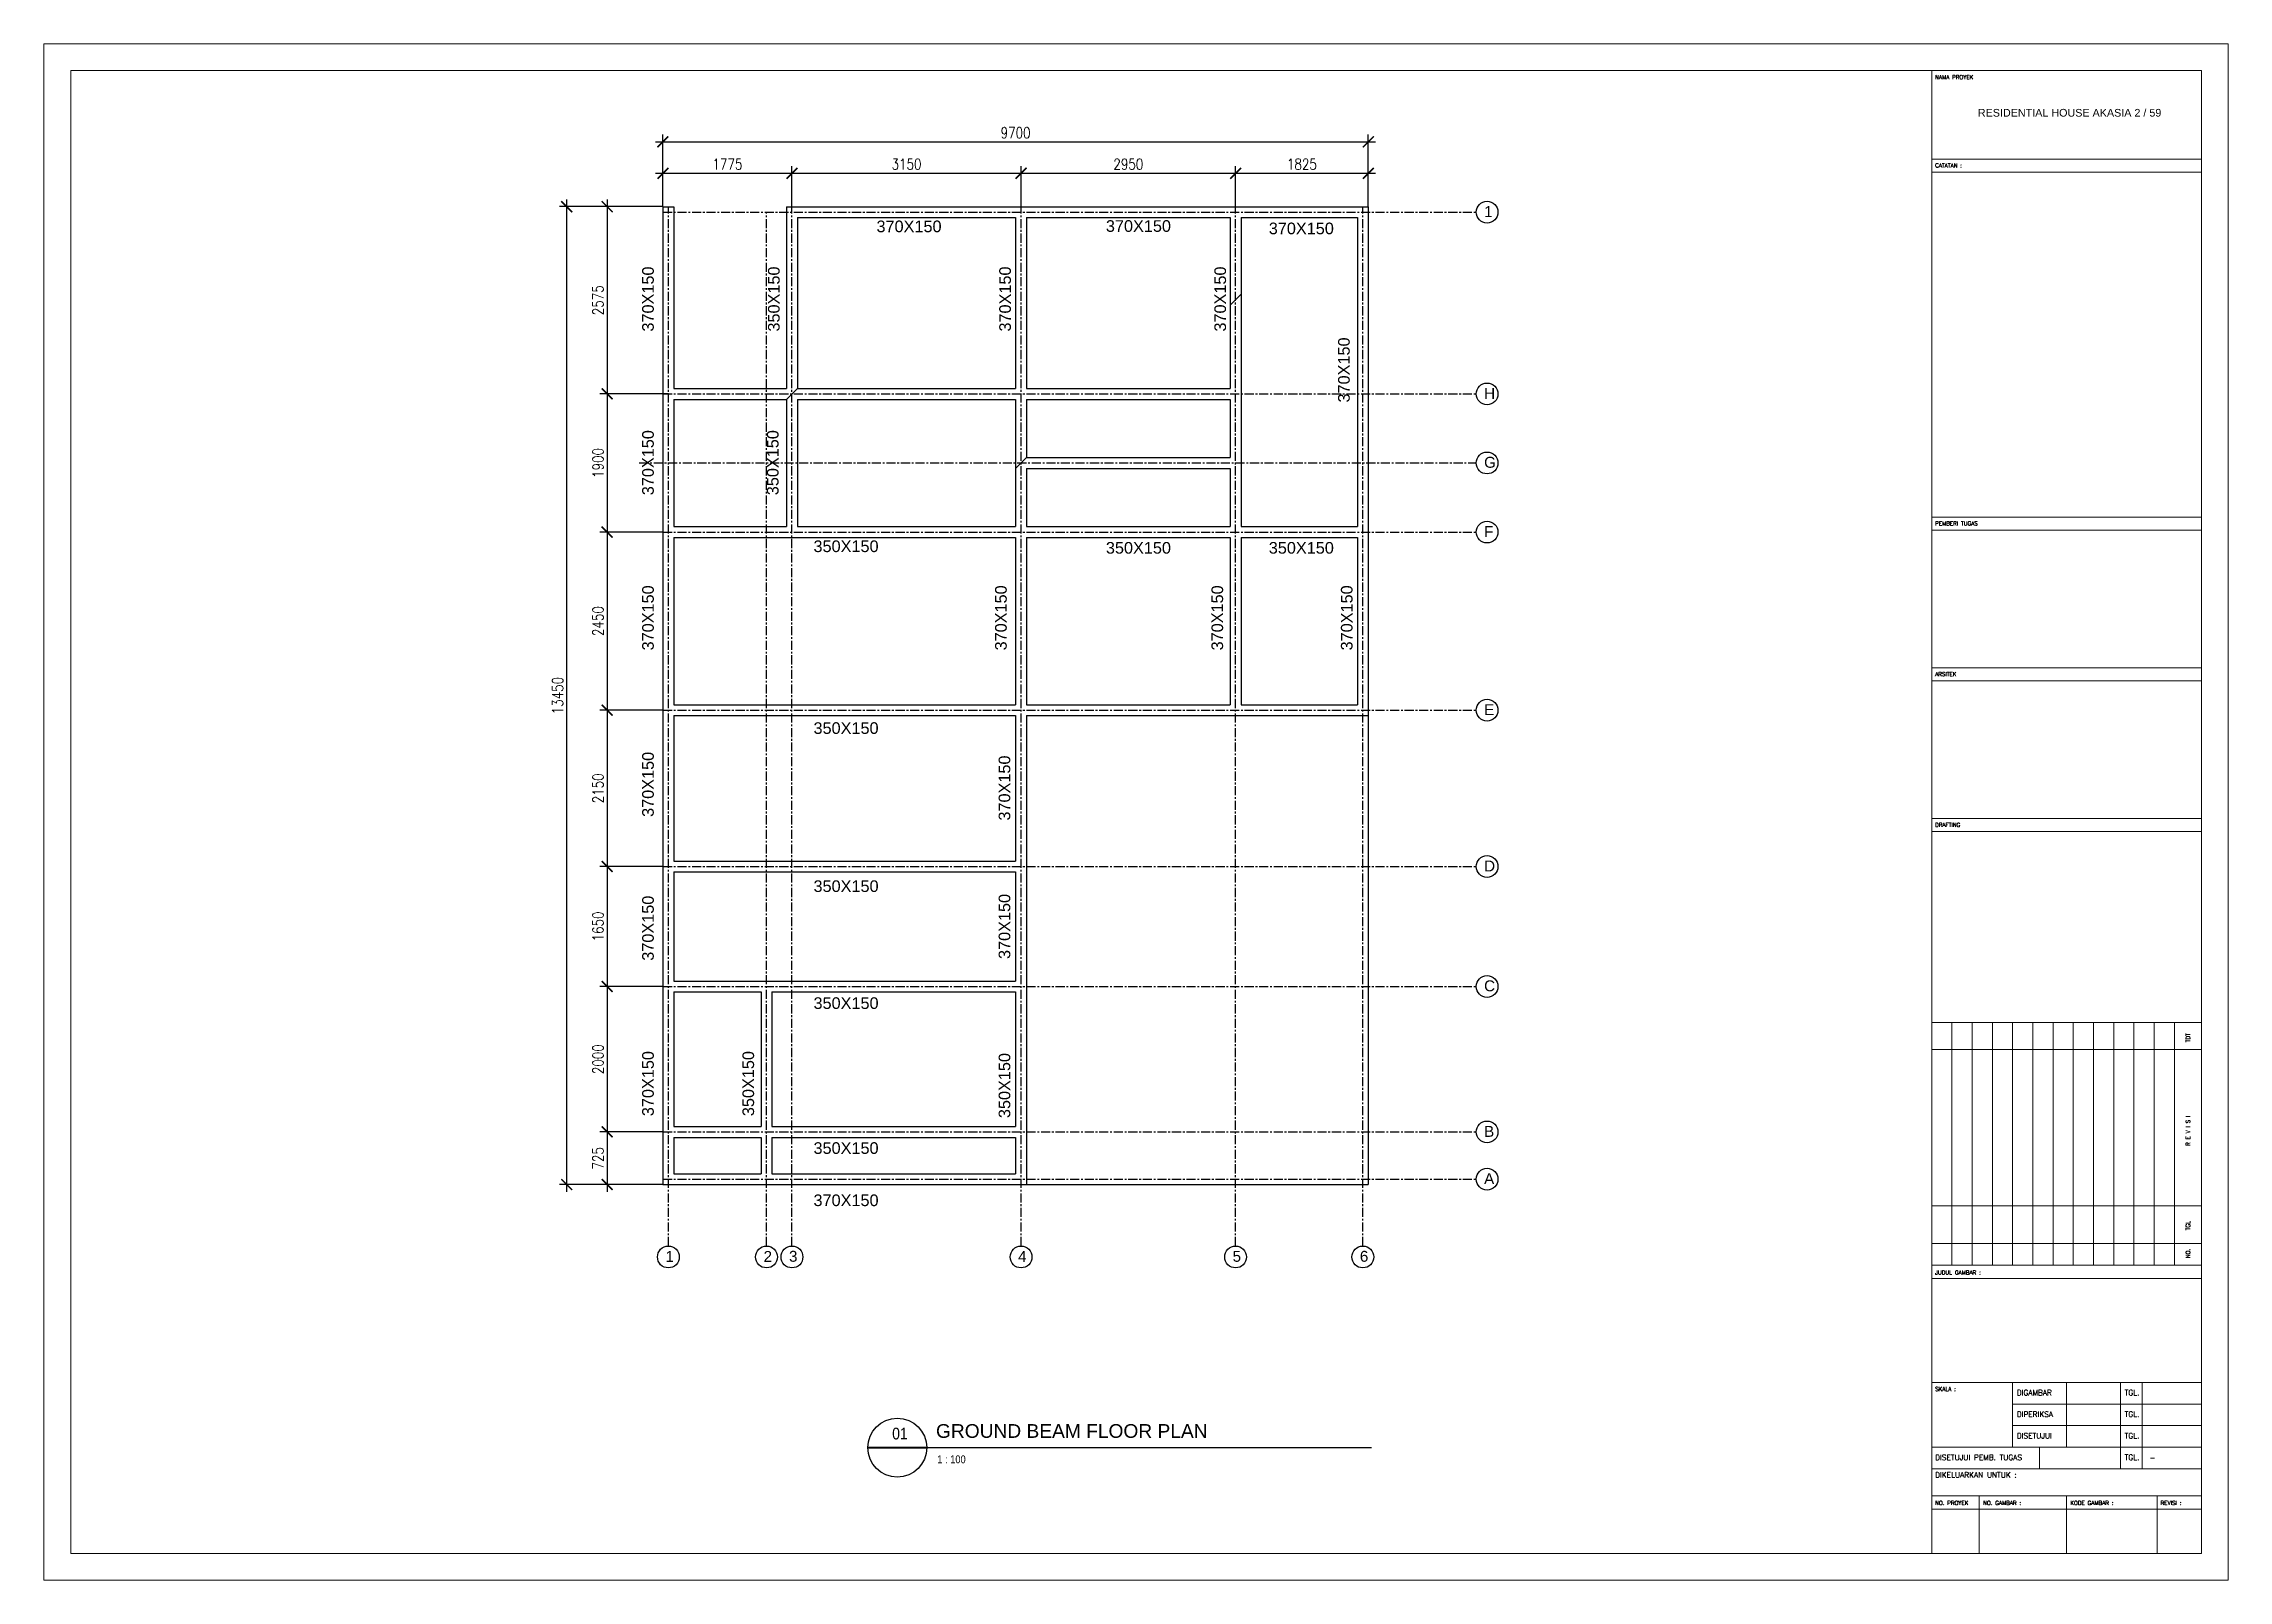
# Model space of a CAD drawing. Header units: millimetres. Extents: x 40271 to 100354, y -2442 to 18691.
# Drawn here: x 40271 to 70313, y -2442 to 18691 of the extents above; entities that cross this region are included whole.
import ezdxf
from ezdxf.enums import TextEntityAlignment as Align

# ---------------------------------------------------------------- set-up
doc = ezdxf.new("R2010")
doc.units = ezdxf.units.MM
doc.header["$MEASUREMENT"] = 0
doc.linetypes.add('CENTER', pattern=[2, 1.25, -0.25, 0.25, -0.25])
doc.linetypes.add('DASHED2', pattern=[0.375, 0.25, -0.125])
for name, color, linetype, lineweight in [('KOP', 7, 'Continuous', 80), ('LEGEND', 1, 'DASHED2', 50), ('XR-KOP A3_MOZART$0$A-TXTKOP', 3, 'Continuous', 5), ('XR-KOP A3_MOZART$0$KOP-A1$0$A-GRSKOP', 1, 'Continuous', 5), ('XR-KOP A3_MOZART$0$KOP-A1$0$A-TXTKOP', 3, 'Continuous', 5)]:
    doc.layers.add(name, color=color, linetype=linetype, lineweight=lineweight)
doc.layers.add('NOT', color=1, linetype='Continuous')
doc.layers.add('PDF_Text', color=7, linetype='Continuous')
doc.styles.add('NOTEXT1', font='arial.ttf')
doc.styles.add('NOTEXT2', font='arial.ttf')
doc.styles.add('NOTEXT4', font='arial.ttf')
doc.styles.add('PDF Arial', font='arial.ttf')
doc.styles.get("Standard").update_dxf_attribs({"font": 'arial.ttf'})
doc.styles.add('style2', font='times.ttf', dxfattribs={"height": 0.18})
doc.styles.add('TETRA1', font='ROMANS.SHX', dxfattribs={"width": 0.8})
doc.styles.add('XR-KOP A3_MOZART$0$KOP-A1$0$ROMANS', font='romans.shx', dxfattribs={"height": 200})
doc.styles.add('XR-KOP A3_MOZART$0$ROMANS', font='romans.shx', dxfattribs={"height": 200})
doc.dimstyles.new('Copy of TETRA 50', dxfattribs={"dimtxt": 150, "dimasz": 150, "dimexe": 100, "dimexo": 0, "dimgap": 50, "dimtad": 1, "dimdec": 0, "dimtxsty": 'TETRA1', "dimblk": 'ARCHTICK', "dimcen": 0, "dimdle": 100, "dimclrd": 1, "dimclre": 1, "dimclrt": 7, "dimadec": 0, "dimazin": 0, "dimtfac": 1, "dimtdec": 0, "dimtix": 1, "dimtmove": 0, "dimatfit": 3, "dimldrblk": 'DOT', "dimfxl": 1, "dimlwd": -1, "dimlwe": -1, "dimarcsym": 0})

msp = doc.modelspace()

# ---------------------------------------------------------------- texts
for s, p in [('370X150', (51722.8, 16098.5)), ('370X150', (54877.6, 16103.6)), ('370X150', (57117.5, 16070.6)), ('350X150', (50856.8, 11699.3)), ('350X150', (54877.6, 11677.7)), ('350X150', (57117.5, 11677.7)), ('350X150', (50856.8, 9198.6)), ('350X150', (50856.8, 7024.7)), ('350X150', (50856.8, 5416.1)), ('350X150', (50856.8, 3422.5)), ('370X150', (50856.8, 2704.5))]:
    msp.add_text(s, height=160).set_placement(p)
for s, p in [('370X150', (48660.4, 14731.9)), ('350X150', (50391, 14731.9)), ('370X150', (53571.1, 14731.9)), ('370X150', (56529.3, 14731.9)), ('370X150', (58230.3, 13756.3)), ('370X150', (48660.4, 12481.4)), ('350X150', (50376.2, 12481.4)), ('370X150', (48660.4, 10346.9)), ('370X150', (53513.8, 10346.9)), ('370X150', (56489.2, 10346.9)), ('370X150', (58269.5, 10346.9)), ('370X150', (48660.4, 8056.9)), ('370X150', (53562.8, 8006.6)), ('370X150', (48660.4, 6078.9)), ('370X150', (53562.8, 6102.9)), ('370X150', (48660.4, 3941.6)), ('350X150', (50039.5, 3941.6)), ('350X150', (53562.8, 3914.7))]:
    msp.add_text(s, height=160, rotation=90).set_placement(p)
at = {"layer": 'PDF_Text', "char_height": 150, "attachment_point": 7, "style": 'PDF Arial'}
for s, insert in [('1', (60078.3, 16306.8)), ('H', (60078.3, 13806.8)), ('G', (60078.3, 12856.8)), ('F', (60078.3, 11906.8)), ('E', (60078.3, 9456.8)), ('D', (60078.3, 7306.8)), ('C', (60078.3, 5656.8)), ('B', (60078.3, 3656.8)), ('A', (60078.3, 3006.8)), ('1', (48819.9, 1936.9)), ('2', (50169.9, 1936.9)), ('3', (50519.9, 1936.9)), ('4', (53669.9, 1936.9)), ('6', (58369.9, 1936.9))]:
    msp.add_mtext(s, dxfattribs=dict(at, insert=insert))
at = {"layer": 'PDF_Text', "insert": (56619.9, 1936.9), "char_height": 150, "width": 131.119, "attachment_point": 7, "style": 'PDF Arial'}
msp.add_mtext('5', dxfattribs=at)

# ---------------------------------------------------------------- blocks, each defined once
blk = doc.blocks.new('hsdh')
at = {"layer": 'XR-KOP A3_MOZART$0$KOP-A1$0$A-GRSKOP', "linetype": 'Continuous', "lineweight": 5}
for p, q in [((140385, 56660), (140385, 82138)), ((140385, 80618), (145017, 80618)), ((140385, 74466), (145017, 74466)), ((140385, 74244), (145017, 74244)), ((140385, 71876), (145017, 71876)), ((140385, 71654), (145017, 71654)), ((140385, 69286), (145017, 69286)), ((140385, 69063), (145017, 69063)), ((140385, 65781), (145017, 65781)), ((140385, 65781), (145017, 65781)), ((140732, 61611), (140732, 65781)), ((141079, 61611), (141079, 65781)), ((141427, 61611), (141427, 65781)), ((141774, 61611), (141774, 65781)), ((142122, 61611), (142122, 65781)), ((142469, 61611), (142469, 65781)), ((142816, 61611), (142816, 65781)), ((143164, 61611), (143164, 65781)), ((143511, 61611), (143511, 65781)), ((143859, 61611), (143859, 65781)), ((144206, 61611), (144206, 65781)), ((144554, 61611), (144554, 65781)), ((140385, 65317), (145017, 65317)), ((140385, 62631), (145017, 62631)), ((140385, 61982), (145017, 61982)), ((140385, 61611), (145017, 61611)), ((140385, 61611), (145017, 61611)), ((140385, 61380), (145017, 61380)), ((140385, 59597), (145017, 59597)), ((141774, 59597), (141774, 58485)), ((142701, 59597), (142701, 58485)), ((143627, 59597), (143627, 58115)), ((143998, 59597), (143998, 58115)), ((141774, 59226), (145017, 59226)), ((141774, 58856), (145017, 58856)), ((140385, 58485), (145017, 58485)), ((142237, 58485), (142237, 58115)), ((140385, 58115), (145017, 58115)), ((140385, 57651), (145017, 57651)), ((141201, 57651), (141201, 56660)), ((142701, 57651), (142701, 56660)), ((144258, 57651), (144258, 56660)), ((140385, 57420), (145017, 57420))]:
    blk.add_line(p, q, dxfattribs=at)
at = {"layer": 'XR-KOP A3_MOZART$0$KOP-A1$0$A-GRSKOP', "color": 0, "linetype": 'Continuous', "lineweight": 5}
blk.add_lwpolyline([(145480, 82601), (107945, 82601), (107945, 56197), (145480, 56197)], close=True, dxfattribs=at)
at = {"layer": 'XR-KOP A3_MOZART$0$KOP-A1$0$A-GRSKOP', "color": 5, "linetype": 'Continuous', "lineweight": 5}
blk.add_lwpolyline([(145017, 82138), (108409, 82138), (108409, 56660), (145017, 56660)], close=True, dxfattribs=at)
at = {"layer": 'XR-KOP A3_MOZART$0$KOP-A1$0$A-GRSKOP', "linetype": 'Continuous', "lineweight": 5}
blk.add_lwpolyline([(145017, 80396), (140385, 80396)], dxfattribs=at)
at = {"layer": 'KOP', "color": 7, "insert": (141177, 81480), "char_height": 132.26, "attachment_point": 1, "style": 'style2'}
blk.add_mtext('{\\fArial|b0|i0|c0|p34;RESIDENTIAL HOUSE AKASIA 2 / 59}', dxfattribs=at)
at = {"layer": 'XR-KOP A3_MOZART$0$A-TXTKOP', "lineweight": 5, "style": 'XR-KOP A3_MOZART$0$ROMANS'}
blk.add_text('-', height=92.6, dxfattribs=at).set_placement((144125, 58258))
at = {"layer": 'XR-KOP A3_MOZART$0$KOP-A1$0$A-TXTKOP', "lineweight": 5, "style": 'XR-KOP A3_MOZART$0$KOP-A1$0$ROMANS'}
for s, height, p in [('NAMA PROYEK', 69.49, (140443, 81990)), ('CATATAN :', 69.5, (140443, 80475)), ('PEMBERI TUGAS', 69.49, (140443, 74323)), ('ARSITEK', 69.5, (140443, 71733)), ('DRAFTING', 69.5, (140443, 69142)), ('JUDUL GAMBAR :', 69.49, (140443, 61451)), ('SKALA :', 69.5, (140443, 59449)), ('DIGAMBAR', 92.6, (141846, 59375)), ('TGL.', 92.6, (143699, 59375)), ('DIPERIKSA', 92.6, (141846, 59004)), ('TGL.', 92.6, (143699, 59004)), ('DISETUJUI', 92.6, (141846, 58634)), ('TGL.', 92.6, (143699, 58634)), ('DISETUJUI PEMB. TUGAS', 92.65, (140443, 58262)), ('TGL.', 92.6, (143699, 58263)), ('DIKELUARKAN UNTUK :', 92.65, (140443, 57961)), ('NO. PROYEK', 69.5, (140443, 57491)), ('NO. GAMBAR :', 69.49, (141267, 57491)), ('KODE GAMBAR :', 69.49, (142767, 57491)), ('REVISI :', 69.5, (144317, 57491))]:
    blk.add_text(s, height=height, dxfattribs=at).set_placement(p)
for s, height, p in [('TDT', 69.5, (144822, 65440)), ('R E V I S I', 69.49, (144822, 63662)), ('TGL', 69.5, (144822, 62210)), ('NO.', 69.5, (144822, 61732))]:
    blk.add_text(s, height=height, rotation=90, dxfattribs=at).set_placement(p)
blk = doc.blocks.new('NOT-28-ADI')
at = {"const_width": 50}
blk.add_lwpolyline([(-750, 0), (750, 0)], dxfattribs=at)
blk.add_circle((0, 0), 750)
at = {"layer": 'NOT'}
blk.add_line((750, 0), (12100, 0), dxfattribs=at)
at = {"color": 5, "style": 'NOTEXT4'}
for tag, p in [('JDL1', (988, 765)), ('JDL2', (988, 250))]:
    blk.add_attdef(tag, p, '', height=350, dxfattribs=at)
at = {"color": 5, "style": 'NOTEXT4', "width": 0.85}
blk.add_attdef('NO', text='', height=300, dxfattribs=at).set_placement((68, 360), align=Align.MIDDLE_CENTER)
at = {"style": 'NOTEXT1', "width": 0.85}
blk.add_attdef('REF.', text='', height=200, dxfattribs=at).set_placement((0, -190), align=Align.TOP_CENTER)
blk.add_attdef('SCALE', (1020, -398), '', height=200, dxfattribs=at)
blk.add_attdef('ROOM', text='', height=200, dxfattribs=at).set_placement((3715, -388), align=Align.RIGHT)
blk = doc.blocks.new('_ArchTick')
at = {"color": 0, "linetype": 'ByBlock', "const_width": 0.15}
blk.add_lwpolyline([(-0.5, -0.5), (0.5, 0.5)], dxfattribs=at)
blk = doc.blocks.new('*D10')
at = {"color": 1, "transparency": 16777216}
for p, q in [((48019, 16550), (48019, 13775)), ((48786, 16450), (47919, 16450)), ((48861, 13875), (47919, 13875))]:
    blk.add_line(p, q, dxfattribs=at)
at = {"layer": 'Defpoints', "color": 0, "transparency": 16777216}
for p in [(48786, 16450), (48019, 13875), (48861, 13875)]:
    blk.add_point(p, dxfattribs=at)
at = {"color": 1, "transparency": 16777216, "xscale": 150, "yscale": 150, "zscale": 150}
for p, rotation in [((48019, 16450), 90), ((48019, 13875), 270)]:
    blk.add_blockref('_ArchTick', p, dxfattribs=dict(at, rotation=rotation))
at = {"color": 7, "transparency": 16777216, "insert": (47894, 15162), "char_height": 150, "attachment_point": 5, "rotation": 90, "style": 'TETRA1'}
blk.add_mtext('2575', dxfattribs=at)
blk = doc.blocks.new('_DOT')
at = {"color": 0, "linetype": 'ByBlock'}
blk.add_line((-0.5, 0), (-1, 0), dxfattribs=at)
at = {"color": 0, "linetype": 'ByBlock', "const_width": 0.5}
blk.add_lwpolyline([(-0.25, 0, 1), (0.25, 0, 1)], format="xyb", close=True, dxfattribs=at)
blk = doc.blocks.new('*D11')
at = {"color": 1, "transparency": 16777216}
for p, q in [((48861, 13875), (47919, 13875)), ((48019, 13975), (48019, 11875)), ((48786, 11975), (47919, 11975))]:
    blk.add_line(p, q, dxfattribs=at)
at = {"layer": 'Defpoints', "color": 0, "transparency": 16777216}
for p in [(48861, 13875), (48019, 11975), (48786, 11975)]:
    blk.add_point(p, dxfattribs=at)
at = {"color": 1, "transparency": 16777216, "xscale": 150, "yscale": 150, "zscale": 150}
for p, rotation in [((48019, 13875), 90), ((48019, 11975), 270)]:
    blk.add_blockref('_ArchTick', p, dxfattribs=dict(at, rotation=rotation))
at = {"color": 7, "transparency": 16777216, "insert": (47894, 12925), "char_height": 150, "attachment_point": 5, "rotation": 90, "style": 'TETRA1'}
blk.add_mtext('1900', dxfattribs=at)
blk = doc.blocks.new('*D12')
at = {"color": 1, "transparency": 16777216}
for p, q in [((48019, 12075), (48019, 9425)), ((48786, 11975), (47919, 11975)), ((48786, 9525), (47919, 9525))]:
    blk.add_line(p, q, dxfattribs=at)
at = {"layer": 'Defpoints', "color": 0, "transparency": 16777216}
for p in [(48786, 11975), (48019, 9525), (48786, 9525)]:
    blk.add_point(p, dxfattribs=at)
at = {"color": 1, "transparency": 16777216, "xscale": 150, "yscale": 150, "zscale": 150}
for p, rotation in [((48019, 11975), 90), ((48019, 9525), 270)]:
    blk.add_blockref('_ArchTick', p, dxfattribs=dict(at, rotation=rotation))
at = {"color": 7, "transparency": 16777216, "insert": (47894, 10750), "char_height": 150, "attachment_point": 5, "rotation": 90, "style": 'TETRA1'}
blk.add_mtext('2450', dxfattribs=at)
blk = doc.blocks.new('*D13')
at = {"color": 1, "transparency": 16777216}
for p, q in [((48019, 9625), (48019, 7275)), ((48786, 9525), (47919, 9525)), ((48786, 7375), (47919, 7375))]:
    blk.add_line(p, q, dxfattribs=at)
at = {"layer": 'Defpoints', "color": 0, "transparency": 16777216}
for p in [(48786, 9525), (48019, 7375), (48786, 7375)]:
    blk.add_point(p, dxfattribs=at)
at = {"color": 1, "transparency": 16777216, "xscale": 150, "yscale": 150, "zscale": 150}
for p, rotation in [((48019, 9525), 90), ((48019, 7375), 270)]:
    blk.add_blockref('_ArchTick', p, dxfattribs=dict(at, rotation=rotation))
at = {"color": 7, "transparency": 16777216, "insert": (47894, 8450), "char_height": 150, "attachment_point": 5, "rotation": 90, "style": 'TETRA1'}
blk.add_mtext('2150', dxfattribs=at)
blk = doc.blocks.new('*D14')
at = {"color": 1, "transparency": 16777216}
for p, q in [((48786, 7375), (47919, 7375)), ((48019, 7475), (48019, 5625)), ((48786, 5725), (47919, 5725))]:
    blk.add_line(p, q, dxfattribs=at)
at = {"layer": 'Defpoints', "color": 0, "transparency": 16777216}
for p in [(48786, 7375), (48019, 5725), (48786, 5725)]:
    blk.add_point(p, dxfattribs=at)
at = {"color": 1, "transparency": 16777216, "xscale": 150, "yscale": 150, "zscale": 150}
for p, rotation in [((48019, 7375), 90), ((48019, 5725), 270)]:
    blk.add_blockref('_ArchTick', p, dxfattribs=dict(at, rotation=rotation))
at = {"color": 7, "transparency": 16777216, "insert": (47894, 6550), "char_height": 150, "attachment_point": 5, "rotation": 90, "style": 'TETRA1'}
blk.add_mtext('1650', dxfattribs=at)
blk = doc.blocks.new('*D15')
at = {"color": 1, "transparency": 16777216}
for p, q in [((48786, 5725), (47919, 5725)), ((48019, 5825), (48019, 3625)), ((48786, 3725), (47919, 3725))]:
    blk.add_line(p, q, dxfattribs=at)
at = {"layer": 'Defpoints', "color": 0, "transparency": 16777216}
for p in [(48786, 5725), (48019, 3725), (48786, 3725)]:
    blk.add_point(p, dxfattribs=at)
at = {"color": 1, "transparency": 16777216, "xscale": 150, "yscale": 150, "zscale": 150}
for p, rotation in [((48019, 5725), 90), ((48019, 3725), 270)]:
    blk.add_blockref('_ArchTick', p, dxfattribs=dict(at, rotation=rotation))
at = {"color": 7, "transparency": 16777216, "insert": (47894, 4725), "char_height": 150, "attachment_point": 5, "rotation": 90, "style": 'TETRA1'}
blk.add_mtext('2000', dxfattribs=at)
blk = doc.blocks.new('*D16')
at = {"color": 1, "transparency": 16777216}
for p, q in [((48786, 3725), (47919, 3725)), ((48019, 3825), (48019, 2900)), ((48786, 3000), (47919, 3000))]:
    blk.add_line(p, q, dxfattribs=at)
at = {"layer": 'Defpoints', "color": 0, "transparency": 16777216}
for p in [(48786, 3725), (48019, 3000), (48786, 3000)]:
    blk.add_point(p, dxfattribs=at)
at = {"color": 1, "transparency": 16777216, "xscale": 150, "yscale": 150, "zscale": 150}
for p, rotation in [((48019, 3725), 90), ((48019, 3000), 270)]:
    blk.add_blockref('_ArchTick', p, dxfattribs=dict(at, rotation=rotation))
at = {"color": 7, "transparency": 16777216, "insert": (47894, 3362), "char_height": 150, "attachment_point": 5, "rotation": 90, "style": 'TETRA1'}
blk.add_mtext('725', dxfattribs=at)
blk = doc.blocks.new('*D17')
at = {"color": 1, "transparency": 16777216}
for p, q in [((47464, 2900), (47464, 16550)), ((48786, 16450), (47364, 16450)), ((48786, 3000), (47364, 3000))]:
    blk.add_line(p, q, dxfattribs=at)
at = {"layer": 'Defpoints', "color": 0, "transparency": 16777216}
for p in [(47464, 16450), (48786, 16450), (48786, 3000)]:
    blk.add_point(p, dxfattribs=at)
at = {"color": 1, "transparency": 16777216, "xscale": 150, "yscale": 150, "zscale": 150}
for p, rotation in [((47464, 16450), 90), ((47464, 3000), 270)]:
    blk.add_blockref('_ArchTick', p, dxfattribs=dict(at, rotation=rotation))
at = {"color": 7, "transparency": 16777216, "insert": (47339, 9725), "char_height": 150, "attachment_point": 5, "rotation": 90, "style": 'TETRA1'}
blk.add_mtext('13450', dxfattribs=at)
blk = doc.blocks.new('*D18')
at = {"color": 1, "transparency": 16777216}
for p, q in [((48686, 16909), (50661, 16909)), ((48786, 16450), (48786, 17009)), ((50561, 16450), (50561, 17009))]:
    blk.add_line(p, q, dxfattribs=at)
at = {"layer": 'Defpoints', "color": 0, "transparency": 16777216}
for p in [(50561, 16909), (48786, 16450), (50561, 16450)]:
    blk.add_point(p, dxfattribs=at)
at = {"color": 1, "transparency": 16777216, "xscale": 150, "yscale": 150, "zscale": 150, "rotation": 180}
blk.add_blockref('_ArchTick', (48786, 16909), dxfattribs=at)
at = {"color": 1, "transparency": 16777216, "xscale": 150, "yscale": 150, "zscale": 150}
blk.add_blockref('_ArchTick', (50561, 16909), dxfattribs=at)
at = {"color": 7, "transparency": 16777216, "insert": (49673, 17034), "char_height": 150, "attachment_point": 5, "style": 'TETRA1'}
blk.add_mtext('1775', dxfattribs=at)
blk = doc.blocks.new('*D19')
at = {"color": 1, "transparency": 16777216}
for p, q in [((50461, 16909), (53811, 16909)), ((50561, 16450), (50561, 17009)), ((53711, 16450), (53711, 17009))]:
    blk.add_line(p, q, dxfattribs=at)
at = {"layer": 'Defpoints', "color": 0, "transparency": 16777216}
for p in [(53711, 16909), (50561, 16450), (53711, 16450)]:
    blk.add_point(p, dxfattribs=at)
at = {"color": 1, "transparency": 16777216, "xscale": 150, "yscale": 150, "zscale": 150, "rotation": 180}
blk.add_blockref('_ArchTick', (50561, 16909), dxfattribs=at)
at = {"color": 1, "transparency": 16777216, "xscale": 150, "yscale": 150, "zscale": 150}
blk.add_blockref('_ArchTick', (53711, 16909), dxfattribs=at)
at = {"color": 7, "transparency": 16777216, "insert": (52136, 17034), "char_height": 150, "attachment_point": 5, "style": 'TETRA1'}
blk.add_mtext('3150', dxfattribs=at)
blk = doc.blocks.new('*D20')
at = {"color": 1, "transparency": 16777216}
for p, q in [((53611, 16909), (56761, 16909)), ((53711, 16450), (53711, 17009)), ((56661, 16450), (56661, 17009))]:
    blk.add_line(p, q, dxfattribs=at)
at = {"layer": 'Defpoints', "color": 0, "transparency": 16777216}
for p in [(56661, 16909), (53711, 16450), (56661, 16450)]:
    blk.add_point(p, dxfattribs=at)
at = {"color": 1, "transparency": 16777216, "xscale": 150, "yscale": 150, "zscale": 150, "rotation": 180}
blk.add_blockref('_ArchTick', (53711, 16909), dxfattribs=at)
at = {"color": 1, "transparency": 16777216, "xscale": 150, "yscale": 150, "zscale": 150}
blk.add_blockref('_ArchTick', (56661, 16909), dxfattribs=at)
at = {"color": 7, "transparency": 16777216, "insert": (55186, 17034), "char_height": 150, "attachment_point": 5, "style": 'TETRA1'}
blk.add_mtext('2950', dxfattribs=at)
blk = doc.blocks.new('*D21')
at = {"color": 1, "transparency": 16777216}
for p, q in [((56561, 16909), (58586, 16909)), ((56661, 16450), (56661, 17009)), ((58486, 16450), (58486, 17009))]:
    blk.add_line(p, q, dxfattribs=at)
at = {"layer": 'Defpoints', "color": 0, "transparency": 16777216}
for p in [(58486, 16909), (56661, 16450), (58486, 16450)]:
    blk.add_point(p, dxfattribs=at)
at = {"color": 1, "transparency": 16777216, "xscale": 150, "yscale": 150, "zscale": 150, "rotation": 180}
blk.add_blockref('_ArchTick', (56661, 16909), dxfattribs=at)
at = {"color": 1, "transparency": 16777216, "xscale": 150, "yscale": 150, "zscale": 150}
blk.add_blockref('_ArchTick', (58486, 16909), dxfattribs=at)
at = {"color": 7, "transparency": 16777216, "insert": (57573, 17034), "char_height": 150, "attachment_point": 5, "style": 'TETRA1'}
blk.add_mtext('1825', dxfattribs=at)
blk = doc.blocks.new('*D22')
at = {"color": 1, "transparency": 16777216}
for p, q in [((48786, 16450), (48786, 17441)), ((58486, 16450), (58486, 17441)), ((48686, 17341), (58586, 17341))]:
    blk.add_line(p, q, dxfattribs=at)
at = {"layer": 'Defpoints', "color": 0, "transparency": 16777216}
for p in [(58486, 17341), (48786, 16450), (58486, 16450)]:
    blk.add_point(p, dxfattribs=at)
at = {"color": 1, "transparency": 16777216, "xscale": 150, "yscale": 150, "zscale": 150, "rotation": 180}
blk.add_blockref('_ArchTick', (48786, 17341), dxfattribs=at)
at = {"color": 1, "transparency": 16777216, "xscale": 150, "yscale": 150, "zscale": 150}
blk.add_blockref('_ArchTick', (58486, 17341), dxfattribs=at)
at = {"color": 7, "transparency": 16777216, "insert": (53636, 17466), "char_height": 150, "attachment_point": 5, "style": 'TETRA1'}
blk.add_mtext('9700', dxfattribs=at)

# ---------------------------------------------------------------- dimensions: what is measured, and where the dimension line sits
for base, p2, picture, middle in [((58485.9, 17340.6), (58485.9, 16449.6), '*D22', (53635.9, 17465.6)), ((50560.9, 16909.4), (50560.9, 16449.6), '*D18', (49673.4, 17034.4))]:
    dim = msp.add_linear_dim(base=base, p1=(48785.9, 16449.6), p2=p2, dimstyle='Copy of TETRA 50')
    dim.commit()
    dim.dimension.update_dxf_attribs({"geometry": picture, "text_midpoint": middle})
for base, p1, p2, picture, middle in [((53710.9, 16909.4), (50560.9, 16449.6), (53710.9, 16449.6), '*D19', (52135.9, 17034.4)), ((56660.9, 16909.4), (53710.9, 16449.6), (56660.9, 16449.6), '*D20', (55185.9, 17034.4)), ((58485.9, 16909.4), (56660.9, 16449.6), (58485.9, 16449.6), '*D21', (57573.4, 17034.4))]:
    dim = msp.add_linear_dim(base=base, p1=p1, p2=p2, dimstyle='Copy of TETRA 50', override={"dimtmove": 1})
    dim.commit()
    dim.dimension.update_dxf_attribs({"geometry": picture, "text_midpoint": middle})
for base, p1, p2, picture, middle in [((47464.1, 16449.6), (48785.9, 2999.6), (48785.9, 16449.6), '*D17', (47339.1, 9724.6)), ((48019.3, 13874.6), (48785.9, 16449.6), (48860.9, 13874.6), '*D10', (47894.3, 15162.1))]:
    dim = msp.add_linear_dim(base=base, p1=p1, p2=p2, angle=90, dimstyle='Copy of TETRA 50')
    dim.commit()
    dim.dimension.update_dxf_attribs({"geometry": picture, "text_midpoint": middle})
for base, p1, p2, picture, middle in [((48019.3, 11974.6), (48860.9, 13874.6), (48785.9, 11974.6), '*D11', (47894.3, 12924.6)), ((48019.3, 9524.6), (48785.9, 11974.6), (48785.9, 9524.6), '*D12', (47894.3, 10749.6)), ((48019.3, 7374.6), (48785.9, 9524.6), (48785.9, 7374.6), '*D13', (47894.3, 8449.6)), ((48019.3, 5724.6), (48785.9, 7374.6), (48785.9, 5724.6), '*D14', (47894.3, 6549.6)), ((48019.3, 3724.6), (48785.9, 5724.6), (48785.9, 3724.6), '*D15', (47894.3, 4724.6)), ((48019.3, 2999.6), (48785.9, 3724.6), (48785.9, 2999.6), '*D16', (47894.3, 3362.1))]:
    dim = msp.add_linear_dim(base=base, p1=p1, p2=p2, angle=90, dimstyle='Copy of TETRA 50', override={"dimtmove": 1})
    dim.commit()
    dim.dimension.update_dxf_attribs({"geometry": picture, "text_midpoint": middle})

# ---------------------------------------------------------------- linework, layer by layer
at = {"linetype": 'Continuous', "ltscale": 100}
msp.add_line((48785.9, 16449.6), (48785.9, 2999.6), dxfattribs=at)
at = {"linetype": 'CENTER', "ltscale": 100}
for p, q in [((48785.9, 16374.6), (59969.4, 16374.6)), ((48860.9, 2154.6), (48860.9, 16449.6)), ((50210.9, 2154.6), (50210.9, 16374.6)), ((50560.9, 2154.6), (50560.9, 16449.6)), ((53710.9, 2154.6), (53710.9, 16449.6)), ((56660.9, 2154.6), (56660.9, 16449.6)), ((58410.9, 2154.6), (58410.9, 16449.6)), ((48785.9, 13874.6), (59969.4, 13874.6)), ((48458.9, 12924.6), (59969.4, 12924.6)), ((48785.9, 11974.6), (59969.4, 11974.6)), ((48785.9, 9524.6), (59969.4, 9524.6)), ((48785.9, 7374.6), (59969.4, 7374.6)), ((48785.9, 5724.6), (59969.4, 5724.6)), ((48785.9, 3724.6), (59969.4, 3724.6)), ((48785.9, 3074.6), (59969.4, 3074.6))]:
    msp.add_line(p, q, dxfattribs=at)
for p, q in [((48935.9, 16449.6), (48935.9, 13949.6)), ((50485.9, 16449.6), (50485.9, 13949.6)), ((50485.9, 16449.6), (58485.9, 16449.6)), ((50635.9, 16299.6), (50635.9, 13949.6)), ((50635.9, 16299.6), (53635.9, 16299.6)), ((53635.9, 16299.6), (53635.9, 13949.6)), ((53785.9, 16299.6), (53785.9, 13949.6)), ((53785.9, 16299.6), (56585.9, 16299.6)), ((56585.9, 16299.6), (56585.9, 13949.6)), ((56735.9, 16299.6), (56735.9, 12049.6)), ((56735.9, 16299.6), (58335.9, 16299.6)), ((58335.9, 16299.6), (58335.9, 12049.6)), ((58485.9, 16449.6), (58485.9, 2999.6)), ((48935.9, 13949.6), (50485.9, 13949.6)), ((50635.9, 13949.6), (53635.9, 13949.6)), ((53785.9, 13949.6), (56585.9, 13949.6)), ((48935.9, 13799.6), (50485.9, 13799.6)), ((48935.9, 13799.6), (48935.9, 12049.6)), ((50485.9, 13799.6), (50485.9, 12049.6)), ((50635.9, 13799.6), (50635.9, 12049.6)), ((50635.9, 13799.6), (53635.9, 13799.6)), ((53635.9, 13799.6), (53635.9, 12049.6)), ((53785.9, 13799.6), (53785.9, 12999.6)), ((53785.9, 13799.6), (56585.9, 13799.6)), ((56585.9, 13799.6), (56585.9, 12999.6)), ((53785.9, 12999.6), (56585.9, 12999.6)), ((53785.9, 12849.6), (56585.9, 12849.6)), ((53785.9, 12849.6), (53785.9, 12049.6)), ((56585.9, 12849.6), (56585.9, 12049.6)), ((48935.9, 12049.6), (50485.9, 12049.6)), ((50635.9, 12049.6), (53635.9, 12049.6)), ((53785.9, 12049.6), (56585.9, 12049.6)), ((56735.9, 12049.6), (58335.9, 12049.6)), ((48935.9, 11899.6), (53635.9, 11899.6)), ((48935.9, 11899.6), (48935.9, 9599.6)), ((53635.9, 11899.6), (53635.9, 9599.6)), ((53785.9, 11899.6), (56585.9, 11899.6)), ((53785.9, 11899.6), (53785.9, 9599.6)), ((56585.9, 11899.6), (56585.9, 9599.6)), ((56735.9, 11899.6), (58335.9, 11899.6)), ((56735.9, 11899.6), (56735.9, 9599.6)), ((58335.9, 11899.6), (58335.9, 9599.6)), ((48935.9, 9599.6), (53635.9, 9599.6)), ((48935.9, 9449.6), (53635.9, 9449.6)), ((48935.9, 9449.6), (48935.9, 7449.6)), ((53635.9, 9449.6), (53635.9, 7449.6)), ((53785.9, 9599.6), (56585.9, 9599.6)), ((53785.9, 9449.6), (58485.9, 9449.6)), ((53785.9, 9449.6), (53785.9, 2999.6)), ((56735.9, 9599.6), (58335.9, 9599.6)), ((48935.9, 7449.6), (53635.9, 7449.6)), ((48935.9, 7299.6), (53635.9, 7299.6)), ((48935.9, 7299.6), (48935.9, 5799.6)), ((53635.9, 7299.6), (53635.9, 5799.6)), ((48935.9, 5799.6), (53635.9, 5799.6)), ((48935.9, 5649.6), (50135.9, 5649.6)), ((48935.9, 5649.6), (48935.9, 3799.6)), ((50135.9, 5649.6), (50135.9, 3799.6)), ((50285.9, 5649.6), (50285.9, 3799.6)), ((50285.9, 5649.6), (53635.9, 5649.6)), ((53635.9, 5649.6), (53635.9, 3799.6)), ((48935.9, 3799.6), (50135.9, 3799.6)), ((48935.9, 3649.6), (50135.9, 3649.6)), ((48935.9, 3649.6), (48935.9, 3149.6)), ((50135.9, 3649.6), (50135.9, 3149.6)), ((50285.9, 3799.6), (53635.9, 3799.6)), ((50285.9, 3649.6), (53635.9, 3649.6)), ((50285.9, 3649.6), (50285.9, 3149.6)), ((53635.9, 3649.6), (53635.9, 3149.6)), ((48935.9, 3149.6), (50135.9, 3149.6)), ((50285.9, 3149.6), (53635.9, 3149.6)), ((48785.9, 2999.6), (58485.9, 2999.6))]:
    msp.add_line(p, q)
for points in [[(48785.9, 16449.6), (48935.9, 16449.6)], [(56735.9, 15245.6), (56585.9, 15095.6)], [(50635.9, 13949.6), (50485.9, 13799.6)], [(53785.9, 12999.6), (53635.9, 12849.6)]]:
    msp.add_lwpolyline(points)
for centre in [(60119.3, 16374.6), (60119.3, 13874.6), (60119.3, 12924.6), (60119.3, 11974.6), (60119.3, 9524.6), (60119.3, 7374.6), (60119.3, 5724.6), (60119.3, 3724.6), (60119.3, 3074.6), (48860.9, 2004.7), (50210.9, 2004.7), (50560.9, 2004.7), (53710.9, 2004.7), (56660.9, 2004.7), (58410.9, 2004.7)]:
    msp.add_circle(centre, 149.8)

# ---------------------------------------------------------------- block references
at = {"layer": 'LEGEND', "xscale": 0.8003755318570596, "yscale": 0.8003755318570596, "zscale": 0.8003755318570596}
msp.add_blockref('hsdh', (-46126.2, -47420.5), dxfattribs=at)
at = {"layer": 'NOT'}
ref = msp.add_blockref('NOT-28-ADI', (52008.7, -617.6), dxfattribs=dict(at, xscale=0.5391121350915993, yscale=0.5391121350915993, zscale=0.5391121350915993))
ref.add_attrib('NO', '01', dxfattribs={"layer": '0', "color": 5, "height": 161.73, "style": 'NOTEXT2', "width": 0.85}).set_placement((52045.4, -423.7), align=Align.MIDDLE_CENTER)
ref.add_attrib('JDL2', 'GROUND BEAM FLOOR PLAN', (52541.2, -482.8), dxfattribs={"layer": '0', "color": 5, "height": 188.689, "style": 'NOTEXT2'})
ref.add_attrib('SCALE', '1 : 100', (52558.3, -832.2), dxfattribs={"layer": '0', "height": 107.82, "style": 'NOTEXT1', "width": 0.85})

msp.set_redraw_order([(e.dxf.handle, doc.entitydb.next_handle()) for e in msp.query("TEXT MTEXT ATTDEF DIMENSION ARC_DIMENSION")])  # texts and dimensions are drawn at this point

doc.saveas('drawing.dxf')
